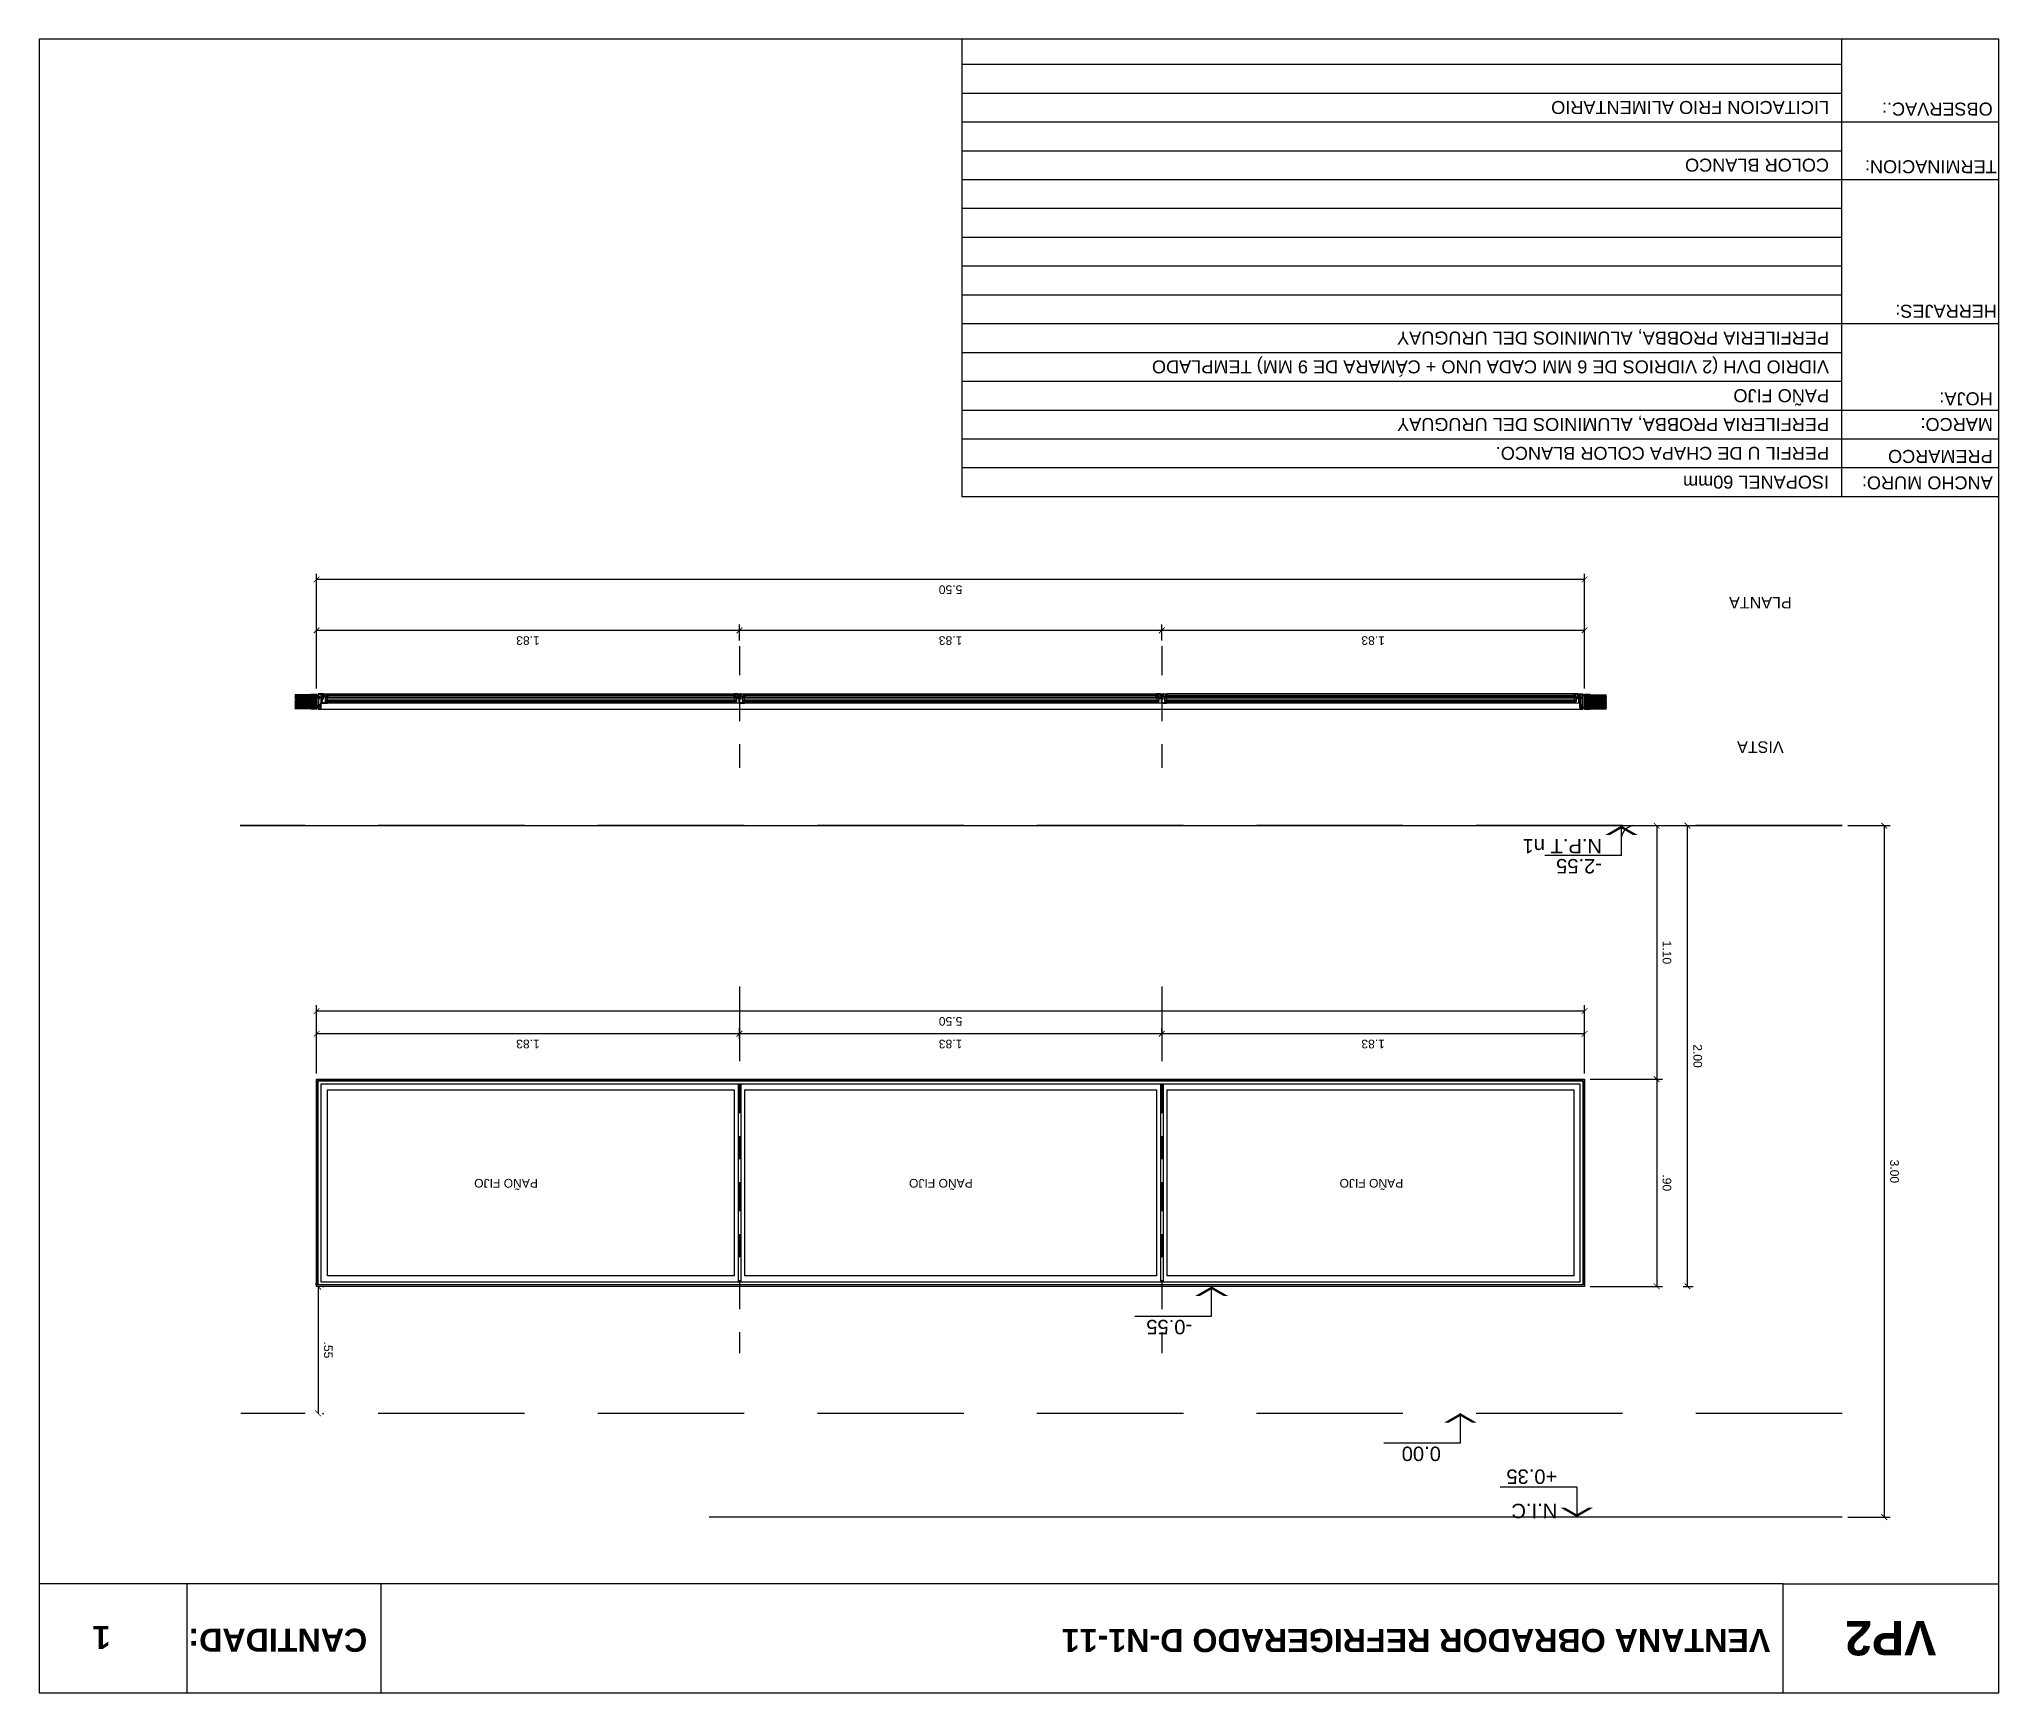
# Model space of a CAD drawing. Header units: millimetres. Extents: x -108.9 to -34.4, y 209.3 to 216.5.
# Drawn here: x -52.35 to -43.85, y 209.3 to 216.48 of the extents above; entities that cross this region are included whole.
import ezdxf
from ezdxf.enums import TextEntityAlignment as Align

# ---------------------------------------------------------------- set-up
doc = ezdxf.new("R2010")
doc.units = ezdxf.units.MM
doc.linetypes.add('CENTER', pattern=[2, 1.25, -0.25, 0.25, -0.25])
doc.linetypes.add('HIDDEN', pattern=[9.525, 6.35, -3.175])
for name, color, linetype in [('25-cotas', 140, 'Continuous'), ('ACCESORIOS', 13, 'Continuous'), ('Carpinteria', 1, 'Continuous'), ('O.OO', 2, 'HIDDEN'), ('PERFILES', 2, 'Continuous'), ('PISO', 2, 'Continuous'), ('ROTULO', 7, 'Continuous'), ('SOLID', 253, 'Continuous'), ('TXT', 3, 'Continuous'), ('V-00', 8, 'Continuous'), ('V-01', 1, 'Continuous'), ('Vista 2', 2, 'Continuous')]:
    doc.layers.add(name, color=color, linetype=linetype)
doc.layers.add('LICITACION PANELES', color=7, linetype='Continuous', true_color=0xf00000)
doc.styles.add('arial', font='arial.ttf')
doc.styles.add('ARIALBOLD', font='')
doc.styles.add('DIM', font='arial.ttf')
doc.styles.get("Standard").update_dxf_attribs({"font": 'arial.ttf'})
doc.styles.get('ARIALBOLD').set_extended_font_data('Arial', bold=True)
doc.dimstyles.new('Cota-025', dxfattribs={"dimscale": 25, "dimtxt": 0.0015, "dimasz": 0.001, "dimexe": 0.001, "dimexo": 0.001, "dimgap": 0.001, "dimtad": 1, "dimzin": 4, "dimdsep": 46, "dimtxsty": 'DIM', "dimblk1": 'ARCHTICK', "dimblk2": 'ARCHTICK', "dimsah": 1, "dimcen": 0.0005, "dimclrd": 15, "dimclre": 9, "dimclrt": 140, "dimaunit": 1, "dimadec": 0, "dimazin": 0, "dimtfac": 1, "dimtix": 1, "dimtofl": 0, "dimtmove": 2, "dimatfit": 3, "dimldrblk": 'DOT', "dimfxl": 1, "dimtolj": 1, "dimtzin": 4, "dimarcsym": 0})
pattern_1 = [(270, (0, 0), (0.002749630645, -0.0047625), [0.003175, -0.00635]), (30, (0, 0), (0.002749630663, 0.00476249999), [0.003175, -0.00635]), (330, (0, 0), (0.005499261308, -1e-11), [-0.00635, 0.003175])]

msp = doc.modelspace()

# ---------------------------------------------------------------- texts
at = {"layer": '25-cotas', "char_height": 0.05, "width": 1.558581, "attachment_point": 5, "rotation": 180}
for s, insert in [('PLANTA', (-44.8876, 214.0318)), ('VISTA', (-44.8876, 213.4055))]:
    msp.add_mtext(s, dxfattribs=dict(at, insert=insert))
at = {"layer": '25-cotas', "color": 140, "char_height": 0.0375, "attachment_point": 5, "rotation": 180, "style": 'DIM'}
for insert in [(-50.3284, 211.5131), (-48.4422, 211.5131), (-46.5748, 211.5131)]:
    msp.add_mtext('\\A1;PAÑO FIJO', dxfattribs=dict(at, insert=insert))
at = {"layer": 'TXT', "style": 'arial'}
for s, height, p in [('LICITACION FRIO ALIMENTARIO', 0.056269, (-44.5898, 216.2086)), ('OBSERVAC.:', 0.05627, (-43.8798, 216.2017)), ('COLOR BLANCO', 0.056269, (-44.5898, 215.9585)), ('TERMINACION:', 0.056269, (-43.8622, 215.9516)), ('HERRAJES:', 0.05627, (-43.8613, 215.3244)), ('PERFILERIA PROBBA, ALUMINIOS DEL URUGUAY', 0.056269, (-44.5898, 215.2082)), ('VIDRIO DVH (2 VIDRIOS DE 6 MM CADA UNO + CÁMARA DE 9 MM) TEMPLADO', 0.056269, (-44.5898, 215.0832)), ('PAÑO FIJO', 0.05627, (-44.5898, 214.9581)), ('HOJA:', 0.05627, (-43.8797, 214.9447)), ('PERFILERIA PROBBA, ALUMINIOS DEL URUGUAY', 0.056269, (-44.5898, 214.8331)), ('MARCO:', 0.05627, (-43.8788, 214.8331)), ('PERFIL U DE CHAPA COLOR BLANCO.', 0.056269, (-44.5898, 214.708)), ('PREMARCO', 0.05627, (-43.8797, 214.6946)), ('ISOPANEL 60mm', 0.056269, (-44.5898, 214.583)), ('ANCHO MURO:', 0.056269, (-43.8797, 214.5799))]:
    msp.add_text(s, height=height, rotation=180, dxfattribs=at).set_placement(p)
at = {"layer": 'TXT', "char_height": 0.15, "width": 4.172499, "attachment_point": 1, "rotation": 180, "style": 'ARIALBOLD'}
for s, insert in [('{\\H0.6667x;1}', (-52.0442, 209.492)), ('{\\H0.6667x;CANTIDAD:}', (-50.9304, 209.48)), ('{\\H0.6667x;VENTANA OBRADOR REFRIGERADO D-N1-11}', (-44.8445, 209.4785))]:
    msp.add_mtext(s, dxfattribs=dict(at, insert=insert))

# ---------------------------------------------------------------- blocks, each defined once
blk = doc.blocks.new('COD-CARP')
at = {"layer": 'ROTULO'}
for p, q in [((0.00146, -0.00119), (0.00146, -0.01064)), ((0.02016, -0.00119), (0.00146, -0.00119)), ((0.02016, -0.00119), (0.02016, -0.01064)), ((0.02016, -0.01064), (0.00146, -0.01064))]:
    blk.add_line(p, q, dxfattribs=at)
at = {"layer": 'TXT', "style": 'ARIALBOLD'}
blk.add_attdef('CODIGO', text='', height=0.003, dxfattribs=at).set_placement((0.01084, -0.00744), align=Align.CENTER)
blk = doc.blocks.new('_ArchTick')
at = {"color": 0, "linetype": 'ByBlock', "const_width": 0.15}
blk.add_lwpolyline([(-0.5, -0.5), (0.5, 0.5)], dxfattribs=at)
blk = doc.blocks.new('*D15')
at = {"layer": '25-cotas', "color": 9, "lineweight": -2, "transparency": 16777216}
for p, q in [((-45.4152, 213.0644), (-45.3123, 213.0644)), ((-45.6252, 211.9644), (-45.3123, 211.9644))]:
    blk.add_line(p, q, dxfattribs=at)
at = {"layer": '25-cotas', "color": 15, "lineweight": -2, "transparency": 16777216}
blk.add_line((-45.3373, 213.0644), (-45.3373, 211.9644), dxfattribs=at)
at = {"layer": 'DEFPOINTS', "color": 0, "transparency": 16777216}
for p in [(-45.4402, 213.0644), (-45.6502, 211.9644), (-45.3373, 211.9644)]:
    blk.add_point(p, dxfattribs=at)
at = {"layer": '25-cotas', "color": 15, "lineweight": -2, "transparency": 16777216, "xscale": 0.025, "yscale": 0.025, "zscale": 0.025}
for p, rotation in [((-45.3373, 213.0644), 90), ((-45.3373, 211.9644), 270)]:
    blk.add_blockref('_ArchTick', p, dxfattribs=dict(at, rotation=rotation))
at = {"layer": '25-cotas', "color": 140, "transparency": 16777216, "insert": (-45.2932, 212.5144), "char_height": 0.0375, "attachment_point": 5, "rotation": 270, "style": 'DIM'}
blk.add_mtext('\\A1;1.10', dxfattribs=at)
blk = doc.blocks.new('_Dot')
at = {"color": 0, "linetype": 'ByBlock', "lineweight": -2}
blk.add_line((-0.5, 0), (-1, 0), dxfattribs=at)
at = {"color": 0, "linetype": 'ByBlock', "const_width": 0.5}
blk.add_lwpolyline([(-0.25, 0, 1), (0.25, 0, 1)], format="xyb", close=True, dxfattribs=at)
blk = doc.blocks.new('*D16')
at = {"layer": '25-cotas', "color": 9, "lineweight": -2, "transparency": 16777216}
for p, q in [((-45.4081, 211.9644), (-45.3123, 211.9644)), ((-45.6263, 211.0655), (-45.3123, 211.0655))]:
    blk.add_line(p, q, dxfattribs=at)
at = {"layer": '25-cotas', "color": 15, "lineweight": -2, "transparency": 16777216}
blk.add_line((-45.3373, 211.9644), (-45.3373, 211.0655), dxfattribs=at)
at = {"layer": 'DEFPOINTS', "color": 0, "transparency": 16777216}
for p in [(-45.4331, 211.9644), (-45.6513, 211.0655), (-45.3373, 211.0655)]:
    blk.add_point(p, dxfattribs=at)
at = {"layer": '25-cotas', "color": 15, "lineweight": -2, "transparency": 16777216, "xscale": 0.025, "yscale": 0.025, "zscale": 0.025}
for p, rotation in [((-45.3373, 211.9644), 90), ((-45.3373, 211.0655), 270)]:
    blk.add_blockref('_ArchTick', p, dxfattribs=dict(at, rotation=rotation))
at = {"layer": '25-cotas', "color": 140, "transparency": 16777216, "insert": (-45.2932, 211.5149), "char_height": 0.0375, "attachment_point": 5, "rotation": 270, "style": 'DIM'}
blk.add_mtext('\\A1;.90', dxfattribs=at)
blk = doc.blocks.new('Simb-Nivel-C')
blk.add_line((0, 0.52), (1.331, 0.52))
at = {"linetype": 'ByBlock'}
for p in [(0, 0.52), (0, 0.32)]:
    blk.add_line(p, (0, 0), dxfattribs=at)
for points in [[(-0.285, 0.164), (-0.203, 0.164), (0, 0), (0, 0.047)], [(0.285, 0.164), (0.203, 0.164), (0, 0), (0, 0.047)]]:
    blk.add_solid(points)
for tag, p in [('COTA', (0.338, 0.579)), ('TIPO', (0.338, 0.231))]:
    blk.add_attdef(tag, p, '', height=0.25)
blk = doc.blocks.new('*D17')
at = {"layer": '25-cotas', "color": 9, "lineweight": -2, "transparency": 16777216}
for p, q in [((-45.4652, 213.0644), (-45.1789, 213.0644)), ((-45.2223, 211.0655), (-45.1789, 211.0655))]:
    blk.add_line(p, q, dxfattribs=at)
at = {"layer": '25-cotas', "color": 15, "lineweight": -2, "transparency": 16777216}
blk.add_line((-45.2039, 211.0655), (-45.2039, 213.0644), dxfattribs=at)
at = {"layer": 'DEFPOINTS', "color": 0, "transparency": 16777216}
for p in [(-45.4902, 213.0644), (-45.2039, 213.0644), (-45.2473, 211.0655)]:
    blk.add_point(p, dxfattribs=at)
at = {"layer": '25-cotas', "color": 15, "lineweight": -2, "transparency": 16777216, "xscale": 0.025, "yscale": 0.025, "zscale": 0.025}
for p, rotation in [((-45.2039, 213.0644), 90), ((-45.2039, 211.0655), 270)]:
    blk.add_blockref('_ArchTick', p, dxfattribs=dict(at, rotation=rotation))
at = {"layer": '25-cotas', "color": 140, "transparency": 16777216, "insert": (-45.1597, 212.0649), "char_height": 0.0375, "attachment_point": 5, "rotation": 270, "style": 'DIM'}
blk.add_mtext('\\A1;2.00', dxfattribs=at)
blk = doc.blocks.new('*D18')
at = {"layer": '25-cotas', "color": 9, "lineweight": -2, "transparency": 16777216}
for p, q in [((-51.1502, 211.9894), (-51.1502, 212.2849)), ((-45.6502, 211.9894), (-45.6502, 212.2849))]:
    blk.add_line(p, q, dxfattribs=at)
at = {"layer": '25-cotas', "color": 15, "lineweight": -2, "transparency": 16777216}
blk.add_line((-45.6502, 212.2599), (-51.1502, 212.2599), dxfattribs=at)
at = {"layer": 'DEFPOINTS', "color": 0, "transparency": 16777216}
for p in [(-51.1502, 212.2599), (-51.1502, 211.9644), (-45.6502, 211.9644)]:
    blk.add_point(p, dxfattribs=at)
at = {"layer": '25-cotas', "color": 15, "lineweight": -2, "transparency": 16777216, "xscale": 0.025, "yscale": 0.025, "zscale": 0.025, "rotation": 180}
blk.add_blockref('_ArchTick', (-51.1502, 212.2599), dxfattribs=at)
at = {"layer": '25-cotas', "color": 15, "lineweight": -2, "transparency": 16777216, "xscale": 0.025, "yscale": 0.025, "zscale": 0.025}
blk.add_blockref('_ArchTick', (-45.6502, 212.2599), dxfattribs=at)
at = {"layer": '25-cotas', "color": 140, "transparency": 16777216, "insert": (-48.4002, 212.2157), "char_height": 0.0375, "attachment_point": 5, "rotation": 180, "style": 'DIM'}
blk.add_mtext('\\A1;5.50', dxfattribs=at)
blk = doc.blocks.new('*D19')
at = {"layer": 'DEFPOINTS', "color": 0, "transparency": 16777216}
for p in [(-51.1502, 211.0644), (-51.1502, 210.5144), (-51.1439, 210.5144)]:
    blk.add_point(p, dxfattribs=at)
at = {"layer": 'LICITACION PANELES', "color": 15, "lineweight": -2, "transparency": 16777216}
blk.add_line((-51.1439, 211.0644), (-51.1439, 210.5144), dxfattribs=at)
at = {"layer": 'LICITACION PANELES', "color": 9, "lineweight": -2, "transparency": 16777216}
for p, q in [((-51.1252, 211.0644), (-51.1189, 211.0644)), ((-51.1252, 210.5144), (-51.1189, 210.5144))]:
    blk.add_line(p, q, dxfattribs=at)
at = {"layer": 'LICITACION PANELES', "color": 15, "lineweight": -2, "transparency": 16777216, "xscale": 0.025, "yscale": 0.025, "zscale": 0.025}
for p, rotation in [((-51.1439, 211.0644), 90), ((-51.1439, 210.5144), 270)]:
    blk.add_blockref('_ArchTick', p, dxfattribs=dict(at, rotation=rotation))
at = {"layer": 'LICITACION PANELES', "color": 140, "transparency": 16777216, "insert": (-51.0998, 210.7894), "char_height": 0.0375, "attachment_point": 5, "rotation": 270, "style": 'DIM'}
blk.add_mtext('\\A1;.55', dxfattribs=at)
blk = doc.blocks.new('*D20')
at = {"layer": '25-cotas', "color": 9, "lineweight": -2, "transparency": 16777216}
for p, q in [((-44.5079, 213.0644), (-44.3253, 213.0644)), ((-44.5079, 210.0644), (-44.3253, 210.0644))]:
    blk.add_line(p, q, dxfattribs=at)
at = {"layer": '25-cotas', "color": 15, "lineweight": -2, "transparency": 16777216}
blk.add_line((-44.3503, 213.0644), (-44.3503, 210.0644), dxfattribs=at)
at = {"layer": 'DEFPOINTS', "color": 0, "transparency": 16777216}
for p in [(-44.5329, 213.0644), (-44.5329, 210.0644), (-44.3503, 210.0644)]:
    blk.add_point(p, dxfattribs=at)
at = {"layer": '25-cotas', "color": 15, "lineweight": -2, "transparency": 16777216, "xscale": 0.025, "yscale": 0.025, "zscale": 0.025}
for p, rotation in [((-44.3503, 213.0644), 90), ((-44.3503, 210.0644), 270)]:
    blk.add_blockref('_ArchTick', p, dxfattribs=dict(at, rotation=rotation))
at = {"layer": '25-cotas', "color": 140, "transparency": 16777216, "insert": (-44.3061, 211.5644), "char_height": 0.0375, "attachment_point": 5, "rotation": 270, "style": 'DIM'}
blk.add_mtext('\\A1;3.00', dxfattribs=at)
blk = doc.blocks.new('11362366')
at = {"layer": 'PERFILES'}
for points in [[(375.2, 97.6, 0.017126), (374.9, 100.5, 0.051213), (373.6, 105.3, 0.067048), (372.1, 108.1, 0.236888), (368.5, 110), (350.2, 110, -0.414214), (349.2, 111), (349.2, 136.9, 0.310312), (348.9, 137.2), (345.5, 137.2, 0.414214), (345.2, 136.9), (345.2, 135.9, 0.414214), (346.1, 135), (346.1, 135.7, -0.414214), (346.4, 136), (347.9, 136, -0.414214), (348.2, 135.7), (348.2, 130.8, -0.414214), (347.9, 130.5), (346.4, 130.5, -0.414214), (346.1, 130.8), (346.1, 131.5, 0.414214), (345.2, 130.6), (345.2, 129.5, 0.414214), (345.5, 129.2), (347.8, 129.2, -0.414214), (348.1, 128.9), (348.1, 115.2), (334.8, 115.2), (334.5, 115.5), (334.2, 115.2), (333.2, 115.2), (332.9, 115.5), (332.6, 115.2), (330.5, 115.2, -0.414214), (330.2, 115.5), (330.2, 119.9, 0.414214), (329.9, 120.2), (327.9, 120.2, 0.198912), (327.6, 120.1), (326.9, 119.4, 0.188115), (326.7, 118.9, 0.376845), (327.4, 118.2), (328.6, 118.2, -0.414214), (328.9, 117.9), (328.9, 115.5, -0.414214), (328.6, 115.2), (310.8, 115.2, -0.414214), (310.5, 115.5), (310.5, 117.9, -0.414214), (310.8, 118.2), (312, 118.2, 0.380473), (312.7, 118.9), (312.7, 118.9, 0.188115), (312.5, 119.4), (311.8, 120.1, 0.198912), (311.6, 120.2), (309.5, 120.2, 0.414214), (309.2, 119.9), (309.2, 97.3), (316.1, 97.3), (316.1, 91.3), (311.2, 91.3), (311.2, 90.2), (317.2, 90.2), (317.2, 90.7), (319.2, 90.7), (319.2, 91.8), (317.2, 91.8), (317.2, 97.3), (324.4, 97.3), (324.7, 97), (325, 97.3), (325.5, 97.3), (325.8, 97), (326.1, 97.3), (357.2, 97.3), (358.4, 97.3), (358.7, 97), (359, 97.3), (359.5, 97.3), (359.8, 97), (360.1, 97.3), (367.2, 97.3), (367.2, 91.8), (365.2, 91.8), (365.2, 90.7), (367.2, 90.7), (367.2, 90.2), (373.2, 90.2), (373.2, 91.3), (368.3, 91.3), (368.3, 97.3), (374.9, 97.3, 0.439514)], [(311.3, 114.1), (310.3, 113.1), (310.3, 110), (312.5, 110), (312.5, 108.9), (310.3, 108.9), (310.3, 98.4), (357.2, 98.4), (374.1, 98.4, 0.011867), (373.8, 100.3, 0.051213), (372.6, 104.9, 0.067), (371.2, 107.4, 0.236741), (368.5, 108.9), (368.2, 108.9), (368.2, 107.5), (367.1, 107.5), (367.1, 108.9), (348.1, 108.9), (348.1, 113.1), (347.1, 114.1)]]:
    blk.add_lwpolyline(points, format="xyb", close=True, dxfattribs=at)
blk = doc.blocks.new('*D28')
at = {"layer": '25-cotas', "color": 9, "lineweight": -2, "transparency": 16777216}
for p, q in [((-47.4842, 212.1621), (-47.4842, 212.1862)), ((-45.6502, 212.1621), (-45.6502, 212.1862))]:
    blk.add_line(p, q, dxfattribs=at)
at = {"layer": '25-cotas', "color": 15, "lineweight": -2, "transparency": 16777216}
blk.add_line((-45.6502, 212.1612), (-47.4842, 212.1612), dxfattribs=at)
at = {"layer": 'DEFPOINTS', "color": 0, "transparency": 16777216}
for p in [(-47.4842, 212.1612), (-47.4842, 212.1371), (-45.6502, 212.1371)]:
    blk.add_point(p, dxfattribs=at)
at = {"layer": '25-cotas', "color": 15, "lineweight": -2, "transparency": 16777216, "xscale": 0.025, "yscale": 0.025, "zscale": 0.025, "rotation": 180}
blk.add_blockref('_ArchTick', (-47.4842, 212.1612), dxfattribs=at)
at = {"layer": '25-cotas', "color": 15, "lineweight": -2, "transparency": 16777216, "xscale": 0.025, "yscale": 0.025, "zscale": 0.025}
blk.add_blockref('_ArchTick', (-45.6502, 212.1612), dxfattribs=at)
at = {"layer": '25-cotas', "color": 140, "transparency": 16777216, "insert": (-46.5672, 212.1171), "char_height": 0.0375, "attachment_point": 5, "rotation": 180, "style": 'DIM'}
blk.add_mtext('\\A1;1.83', dxfattribs=at)
blk = doc.blocks.new('*D29')
at = {"layer": '25-cotas', "color": 9, "lineweight": -2, "transparency": 16777216}
for p, q in [((-49.3162, 212.3295), (-49.3162, 212.1362)), ((-47.4842, 212.3295), (-47.4842, 212.1362))]:
    blk.add_line(p, q, dxfattribs=at)
at = {"layer": '25-cotas', "color": 15, "lineweight": -2, "transparency": 16777216}
blk.add_line((-47.4842, 212.1612), (-49.3162, 212.1612), dxfattribs=at)
at = {"layer": 'DEFPOINTS', "color": 0, "transparency": 16777216}
for p in [(-49.3162, 212.3545), (-47.4842, 212.3545), (-49.3162, 212.1612)]:
    blk.add_point(p, dxfattribs=at)
at = {"layer": '25-cotas', "color": 15, "lineweight": -2, "transparency": 16777216, "xscale": 0.025, "yscale": 0.025, "zscale": 0.025, "rotation": 180}
blk.add_blockref('_ArchTick', (-49.3162, 212.1612), dxfattribs=at)
at = {"layer": '25-cotas', "color": 15, "lineweight": -2, "transparency": 16777216, "xscale": 0.025, "yscale": 0.025, "zscale": 0.025}
blk.add_blockref('_ArchTick', (-47.4842, 212.1612), dxfattribs=at)
at = {"layer": '25-cotas', "color": 140, "transparency": 16777216, "insert": (-48.4002, 212.1171), "char_height": 0.0375, "attachment_point": 5, "rotation": 180, "style": 'DIM'}
blk.add_mtext('\\A1;1.83', dxfattribs=at)
blk = doc.blocks.new('*D30')
at = {"layer": '25-cotas', "color": 9, "lineweight": -2, "transparency": 16777216}
for p, q in [((-51.1502, 212.1221), (-51.1502, 212.1862)), ((-49.3162, 212.138), (-49.3162, 212.1862))]:
    blk.add_line(p, q, dxfattribs=at)
at = {"layer": '25-cotas', "color": 15, "lineweight": -2, "transparency": 16777216}
blk.add_line((-49.3162, 212.1612), (-51.1502, 212.1612), dxfattribs=at)
at = {"layer": 'DEFPOINTS', "color": 0, "transparency": 16777216}
for p in [(-51.1502, 212.1612), (-51.1502, 212.0971), (-49.3162, 212.113)]:
    blk.add_point(p, dxfattribs=at)
at = {"layer": '25-cotas', "color": 15, "lineweight": -2, "transparency": 16777216, "xscale": 0.025, "yscale": 0.025, "zscale": 0.025, "rotation": 180}
blk.add_blockref('_ArchTick', (-51.1502, 212.1612), dxfattribs=at)
at = {"layer": '25-cotas', "color": 15, "lineweight": -2, "transparency": 16777216, "xscale": 0.025, "yscale": 0.025, "zscale": 0.025}
blk.add_blockref('_ArchTick', (-49.3162, 212.1612), dxfattribs=at)
at = {"layer": '25-cotas', "color": 140, "transparency": 16777216, "insert": (-50.2332, 212.1171), "char_height": 0.0375, "attachment_point": 5, "rotation": 180, "style": 'DIM'}
blk.add_mtext('\\A1;1.83', dxfattribs=at)
blk = doc.blocks.new('*D33')
at = {"layer": '25-cotas', "color": 9, "lineweight": -2, "transparency": 16777216}
for p, q in [((-51.1502, 213.6589), (-51.1502, 214.1576)), ((-45.6502, 213.6589), (-45.6502, 214.1576))]:
    blk.add_line(p, q, dxfattribs=at)
at = {"layer": '25-cotas', "color": 15, "lineweight": -2, "transparency": 16777216}
blk.add_line((-45.6502, 214.1326), (-51.1502, 214.1326), dxfattribs=at)
at = {"layer": 'DEFPOINTS', "color": 0, "transparency": 16777216}
for p in [(-51.1502, 214.1326), (-51.1502, 213.6339), (-45.6502, 213.6339)]:
    blk.add_point(p, dxfattribs=at)
at = {"layer": '25-cotas', "color": 15, "lineweight": -2, "transparency": 16777216, "xscale": 0.025, "yscale": 0.025, "zscale": 0.025, "rotation": 180}
blk.add_blockref('_ArchTick', (-51.1502, 214.1326), dxfattribs=at)
at = {"layer": '25-cotas', "color": 15, "lineweight": -2, "transparency": 16777216, "xscale": 0.025, "yscale": 0.025, "zscale": 0.025}
blk.add_blockref('_ArchTick', (-45.6502, 214.1326), dxfattribs=at)
at = {"layer": '25-cotas', "color": 140, "transparency": 16777216, "insert": (-48.4002, 214.0884), "char_height": 0.0375, "attachment_point": 5, "rotation": 180, "style": 'DIM'}
blk.add_mtext('\\A1;5.50', dxfattribs=at)
blk = doc.blocks.new('*D34')
at = {"layer": '25-cotas', "color": 9, "lineweight": -2, "transparency": 16777216}
for p, q in [((-47.4842, 213.868), (-47.4842, 213.9367)), ((-45.6502, 213.9332), (-45.6502, 213.9367))]:
    blk.add_line(p, q, dxfattribs=at)
at = {"layer": '25-cotas', "color": 15, "lineweight": -2, "transparency": 16777216}
blk.add_line((-45.6502, 213.9117), (-47.4842, 213.9117), dxfattribs=at)
at = {"layer": 'DEFPOINTS', "color": 0, "transparency": 16777216}
for p in [(-47.4842, 213.9117), (-45.6502, 213.9082), (-47.4842, 213.843)]:
    blk.add_point(p, dxfattribs=at)
at = {"layer": '25-cotas', "color": 15, "lineweight": -2, "transparency": 16777216, "xscale": 0.025, "yscale": 0.025, "zscale": 0.025, "rotation": 180}
blk.add_blockref('_ArchTick', (-47.4842, 213.9117), dxfattribs=at)
at = {"layer": '25-cotas', "color": 15, "lineweight": -2, "transparency": 16777216, "xscale": 0.025, "yscale": 0.025, "zscale": 0.025}
blk.add_blockref('_ArchTick', (-45.6502, 213.9117), dxfattribs=at)
at = {"layer": '25-cotas', "color": 140, "transparency": 16777216, "insert": (-46.5672, 213.8676), "char_height": 0.0375, "attachment_point": 5, "rotation": 180, "style": 'DIM'}
blk.add_mtext('\\A1;1.83', dxfattribs=at)
blk = doc.blocks.new('*D35')
at = {"layer": '25-cotas', "color": 9, "lineweight": -2, "transparency": 16777216}
for p, q in [((-49.3162, 213.868), (-49.3162, 213.9367)), ((-47.4842, 213.868), (-47.4842, 213.9367))]:
    blk.add_line(p, q, dxfattribs=at)
at = {"layer": '25-cotas', "color": 15, "lineweight": -2, "transparency": 16777216}
blk.add_line((-47.4842, 213.9117), (-49.3162, 213.9117), dxfattribs=at)
at = {"layer": 'DEFPOINTS', "color": 0, "transparency": 16777216}
for p in [(-49.3162, 213.9117), (-49.3162, 213.843), (-47.4842, 213.843)]:
    blk.add_point(p, dxfattribs=at)
at = {"layer": '25-cotas', "color": 15, "lineweight": -2, "transparency": 16777216, "xscale": 0.025, "yscale": 0.025, "zscale": 0.025, "rotation": 180}
blk.add_blockref('_ArchTick', (-49.3162, 213.9117), dxfattribs=at)
at = {"layer": '25-cotas', "color": 15, "lineweight": -2, "transparency": 16777216, "xscale": 0.025, "yscale": 0.025, "zscale": 0.025}
blk.add_blockref('_ArchTick', (-47.4842, 213.9117), dxfattribs=at)
at = {"layer": '25-cotas', "color": 140, "transparency": 16777216, "insert": (-48.4002, 213.8676), "char_height": 0.0375, "attachment_point": 5, "rotation": 180, "style": 'DIM'}
blk.add_mtext('\\A1;1.83', dxfattribs=at)
blk = doc.blocks.new('*D36')
at = {"layer": '25-cotas', "color": 9, "lineweight": -2, "transparency": 16777216}
for p, q in [((-51.1502, 213.9332), (-51.1502, 213.9367)), ((-49.3162, 213.868), (-49.3162, 213.9367))]:
    blk.add_line(p, q, dxfattribs=at)
at = {"layer": '25-cotas', "color": 15, "lineweight": -2, "transparency": 16777216}
blk.add_line((-49.3162, 213.9117), (-51.1502, 213.9117), dxfattribs=at)
at = {"layer": 'DEFPOINTS', "color": 0, "transparency": 16777216}
for p in [(-51.1502, 213.9117), (-51.1502, 213.9082), (-49.3162, 213.843)]:
    blk.add_point(p, dxfattribs=at)
at = {"layer": '25-cotas', "color": 15, "lineweight": -2, "transparency": 16777216, "xscale": 0.025, "yscale": 0.025, "zscale": 0.025, "rotation": 180}
blk.add_blockref('_ArchTick', (-51.1502, 213.9117), dxfattribs=at)
at = {"layer": '25-cotas', "color": 15, "lineweight": -2, "transparency": 16777216, "xscale": 0.025, "yscale": 0.025, "zscale": 0.025}
blk.add_blockref('_ArchTick', (-49.3162, 213.9117), dxfattribs=at)
at = {"layer": '25-cotas', "color": 140, "transparency": 16777216, "insert": (-50.2332, 213.8676), "char_height": 0.0375, "attachment_point": 5, "rotation": 180, "style": 'DIM'}
blk.add_mtext('\\A1;1.83', dxfattribs=at)

# ---------------------------------------------------------------- dimensions: what is measured, and where the dimension line sits
at = {"layer": '25-cotas'}
for base, p1, p2, angle, picture, middle in [((-51.1502, 214.1326), (-45.6502, 213.6339), (-51.1502, 213.6339), 180, '*D33', (-48.4002, 214.0884)), ((-51.1502, 213.9117), (-49.3162, 213.843), (-51.1502, 213.9082), 180, '*D36', (-50.2332, 213.8676)), ((-49.3162, 213.9117), (-47.4842, 213.843), (-49.3162, 213.843), 180, '*D35', (-48.4002, 213.8676)), ((-47.4842, 213.9117), (-45.6502, 213.9082), (-47.4842, 213.843), 180, '*D34', (-46.5672, 213.8676)), ((-45.3373, 211.9644), (-45.4402, 213.0644), (-45.6502, 211.9644), 270, '*D15', (-45.2932, 212.5144)), ((-45.2039, 213.0644), (-45.2473, 211.0655), (-45.4902, 213.0644), 270, '*D17', (-45.1597, 212.0649)), ((-44.3503, 210.0644), (-44.5329, 213.0644), (-44.5329, 210.0644), 270, '*D20', (-44.3061, 211.5644)), ((-49.3162, 212.1612), (-47.4842, 212.3545), (-49.3162, 212.3545), 180, '*D29', (-48.4002, 212.1171)), ((-51.1502, 212.2599), (-45.6502, 211.9644), (-51.1502, 211.9644), 180, '*D18', (-48.4002, 212.2157)), ((-51.1502, 212.1612), (-49.3162, 212.113), (-51.1502, 212.0971), 180, '*D30', (-50.2332, 212.1171)), ((-47.4842, 212.1612), (-45.6502, 212.1371), (-47.4842, 212.1371), 180, '*D28', (-46.5672, 212.1171)), ((-45.3373, 211.0655), (-45.4331, 211.9644), (-45.6513, 211.0655), 270, '*D16', (-45.2932, 211.5149))]:
    dim = msp.add_linear_dim(base=base, p1=p1, p2=p2, angle=angle, dimstyle='Cota-025', dxfattribs=at)
    dim.commit()
    dim.dimension.update_dxf_attribs({"geometry": picture, "text_midpoint": middle})
at = {"layer": 'LICITACION PANELES'}
dim = msp.add_linear_dim(base=(-51.1439, 210.5144), p1=(-51.1502, 211.0644), p2=(-51.1502, 210.5144), angle=270, dimstyle='Cota-025', dxfattribs=at)
dim.commit()
dim.dimension.update_dxf_attribs({"geometry": '*D19', "text_midpoint": (-51.0998, 210.7894)})

# ---------------------------------------------------------------- hatches: boundary and pattern name
at = {"layer": 'Carpinteria'}
h = msp.add_hatch(dxfattribs=at)
h.set_pattern_fill('DOTS', color=9, scale=0.007, angle=360, style=0)
h.set_pattern_definition([(360, (-51.2744619, 213.93757227), (0.00021875, 0.0004375), [0, -0.0004375])])
h.paths.add_polyline_path([(-51.1022, 213.601, -0.056079), (-51.1011, 213.6019), (-51.105, 213.6019), (-51.1049, 213.6017, -0.218221), (-51.1046, 213.601)])
h.paths.add_polyline_path([(-51.103, 213.5999, -0.053621), (-51.1022, 213.601), (-51.1046, 213.601, -0.176262), (-51.1048, 213.6004), (-51.1048, 213.6002), (-51.1051, 213.6002, -0.074558), (-51.1053, 213.6001), (-51.1051, 213.5996, -0.198912), (-51.1045, 213.5999), (-51.1035, 213.5999)])
h.paths.add_polyline_path([(-51.1032, 213.5996, -0.013126), (-51.103, 213.5999), (-51.1035, 213.5999, -0.414214)])
h = msp.add_hatch(dxfattribs=at)
h.set_pattern_fill('DOTS', color=9, scale=0.007, angle=360, style=0)
h.set_pattern_definition([(360, (-49.4649117, 213.93757227), (0.00021875, 0.0004375), [0, -0.0004375])])
h.paths.add_polyline_path([(-49.2927, 213.601, -0.056079), (-49.2916, 213.6019), (-49.2954, 213.6019), (-49.2953, 213.6017, -0.218221), (-49.295, 213.601)])
h.paths.add_polyline_path([(-49.2935, 213.5999, -0.053621), (-49.2927, 213.601), (-49.295, 213.601, -0.176262), (-49.2952, 213.6004), (-49.2952, 213.6002), (-49.2955, 213.6002, -0.074558), (-49.2958, 213.6001), (-49.2956, 213.5996, -0.198912), (-49.2949, 213.5999), (-49.2939, 213.5999)])
h.paths.add_polyline_path([(-49.2936, 213.5996, -0.013126), (-49.2935, 213.5999), (-49.2939, 213.5999, -0.414214)])
h = msp.add_hatch(dxfattribs=at)
h.set_pattern_fill('DOTS', color=9, scale=0.007, angle=360, style=0)
h.set_pattern_definition([(360, (-47.6329121, 213.93757227), (0.00021875, 0.0004375), [0, -0.0004375])])
h.paths.add_polyline_path([(-47.4607, 213.601, -0.056079), (-47.4596, 213.6019), (-47.4634, 213.6019), (-47.4633, 213.6017, -0.218221), (-47.463, 213.601)])
h.paths.add_polyline_path([(-47.4615, 213.5999, -0.053621), (-47.4607, 213.601), (-47.463, 213.601, -0.176262), (-47.4632, 213.6004), (-47.4632, 213.6002), (-47.4635, 213.6002, -0.074558), (-47.4638, 213.6001), (-47.4636, 213.5996, -0.198912), (-47.4629, 213.5999), (-47.4619, 213.5999)])
h.paths.add_polyline_path([(-47.4616, 213.5996, -0.013126), (-47.4615, 213.5999), (-47.4619, 213.5999, -0.414214)])
h = msp.add_hatch(dxfattribs=at)
h.set_pattern_fill('DOTS', color=9, scale=0.007, angle=360, style=0)
h.set_pattern_definition([(180, (-45.5259168, 213.93757227), (-0.00021875, 0.0004375), [0, -0.0004375])])
h.paths.add_polyline_path([(-45.6982, 213.601, 0.056079), (-45.6992, 213.6019), (-45.6954, 213.6019), (-45.6955, 213.6017, 0.218221), (-45.6958, 213.601)])
h.paths.add_polyline_path([(-45.6973, 213.5999, 0.053621), (-45.6982, 213.601), (-45.6958, 213.601, 0.176262), (-45.6956, 213.6004), (-45.6956, 213.6002), (-45.6953, 213.6002, 0.074558), (-45.695, 213.6001), (-45.6953, 213.5996, 0.198912), (-45.6959, 213.5999), (-45.6969, 213.5999)])
h.paths.add_polyline_path([(-45.6972, 213.5996, 0.013126), (-45.6973, 213.5999), (-45.6969, 213.5999, 0.414214)])
at = {"layer": 'V-00'}
h = msp.add_hatch(dxfattribs=at)
h.set_pattern_fill('HONEY', color=256, scale=0.001, angle=90, style=0)
h.set_pattern_definition(pattern_1)
h.paths.add_polyline_path([(-51.2448, 213.5729), (-51.1772, 213.5729), (-51.1772, 213.5739), (-51.1532, 213.5739), (-51.1532, 213.6299), (-51.1772, 213.6299), (-51.1772, 213.6309), (-51.2448, 213.6309)])
h = msp.add_hatch(dxfattribs=at)
h.set_pattern_fill('HONEY', color=256, scale=0.001, angle=90, style=0)
h.set_pattern_definition(pattern_1)
h.paths.add_polyline_path([(-45.5556, 213.5729), (-45.6232, 213.5729), (-45.6232, 213.5739), (-45.6472, 213.5739), (-45.6472, 213.6299), (-45.6232, 213.6299), (-45.6232, 213.6309), (-45.5556, 213.6309)])

# ---------------------------------------------------------------- linework, layer by layer
at = {"layer": 'ACCESORIOS'}
for p, q in [((-49.2956, 213.5996), (-49.2958, 213.6002)), ((-47.4636, 213.5996), (-47.4638, 213.6002))]:
    msp.add_line(p, q, dxfattribs=at)
at = {"layer": 'Carpinteria', "color": 9}
for p, q in [((-51.1442, 213.6182), (-51.1442, 213.6215)), ((-51.1431, 213.6159), (-51.1431, 213.6239)), ((-51.1409, 213.6219), (-51.1431, 213.6219)), ((-51.1409, 213.6178), (-51.1431, 213.6178)), ((-51.1397, 213.6219), (-51.1417, 213.6219)), ((-51.1397, 213.6178), (-51.1417, 213.6178)), ((-51.1397, 213.5784), (-51.1397, 213.6344)), ((-51.1397, 213.6199), (-51.1397, 213.6219)), ((-51.1397, 213.6199), (-51.1397, 213.6178)), ((-51.1367, 213.6208), (-51.1374, 213.6213)), ((-51.1367, 213.6189), (-51.1374, 213.6184)), ((-51.1132, 213.6239), (-49.3287, 213.6239)), ((-51.1132, 213.6239), (-51.1132, 213.6029)), ((-51.1132, 213.6229), (-49.3287, 213.6229)), ((-51.1132, 213.6219), (-49.3287, 213.6219)), ((-51.1132, 213.6209), (-49.3287, 213.6209)), ((-51.1132, 213.6199), (-49.3287, 213.6199)), ((-51.1132, 213.6189), (-49.3287, 213.6189)), ((-49.3287, 213.6179), (-51.1132, 213.6179)), ((-49.3287, 213.6089), (-51.1132, 213.6089)), ((-51.1132, 213.6079), (-49.3287, 213.6079)), ((-51.1132, 213.6069), (-49.3287, 213.6069)), ((-51.1132, 213.6059), (-49.3287, 213.6059)), ((-51.1045, 213.6179), (-51.1045, 213.6089)), ((-49.3374, 213.6179), (-49.3374, 213.6089)), ((-49.3287, 213.6239), (-49.3287, 213.6029)), ((-49.3036, 213.6239), (-49.3036, 213.6029)), ((-49.3036, 213.6239), (-47.4967, 213.6239)), ((-49.3036, 213.6229), (-47.4967, 213.6229)), ((-49.3036, 213.6219), (-47.4967, 213.6219)), ((-49.3036, 213.6209), (-47.4967, 213.6209)), ((-49.3036, 213.6199), (-47.4967, 213.6199)), ((-49.3036, 213.6189), (-47.4967, 213.6189)), ((-47.4967, 213.6179), (-49.3036, 213.6179)), ((-47.4967, 213.6089), (-49.3036, 213.6089)), ((-49.3036, 213.6079), (-47.4967, 213.6079)), ((-49.3036, 213.6069), (-47.4967, 213.6069)), ((-49.3036, 213.6059), (-47.4967, 213.6059)), ((-49.2949, 213.6179), (-49.2949, 213.6079)), ((-47.5054, 213.6179), (-47.5054, 213.6089)), ((-47.4967, 213.6239), (-47.4967, 213.6029)), ((-45.6872, 213.6239), (-47.4716, 213.6239)), ((-47.4716, 213.6239), (-47.4716, 213.6029)), ((-45.6872, 213.6229), (-47.4716, 213.6229)), ((-45.6872, 213.6219), (-47.4716, 213.6219)), ((-45.6872, 213.6209), (-47.4716, 213.6209)), ((-45.6872, 213.6199), (-47.4716, 213.6199)), ((-45.6872, 213.6189), (-47.4716, 213.6189)), ((-45.6872, 213.6179), (-47.4716, 213.6179)), ((-45.6872, 213.6089), (-47.4716, 213.6089)), ((-45.6872, 213.6079), (-47.4716, 213.6079)), ((-45.6872, 213.6069), (-47.4716, 213.6069)), ((-45.6872, 213.6059), (-47.4716, 213.6059)), ((-47.4629, 213.6179), (-47.4629, 213.6079)), ((-45.6959, 213.6179), (-45.6959, 213.6089)), ((-45.6872, 213.6239), (-45.6872, 213.6029)), ((-45.6636, 213.6208), (-45.663, 213.6213)), ((-45.6636, 213.6189), (-45.663, 213.6184)), ((-45.6607, 213.5784), (-45.6607, 213.6344)), ((-45.6607, 213.6219), (-45.6587, 213.6219)), ((-45.6607, 213.6199), (-45.6607, 213.6219)), ((-45.6607, 213.6199), (-45.6607, 213.6178)), ((-45.6607, 213.6178), (-45.6587, 213.6178)), ((-45.6595, 213.6219), (-45.6573, 213.6219)), ((-45.6595, 213.6178), (-45.6573, 213.6178)), ((-45.6573, 213.6159), (-45.6573, 213.6239)), ((-45.6562, 213.6182), (-45.6562, 213.6215)), ((-51.1442, 213.5842), (-51.1442, 213.5875)), ((-51.1431, 213.5819), (-51.1431, 213.5899)), ((-51.1409, 213.5879), (-51.1431, 213.5879)), ((-51.1409, 213.5838), (-51.1431, 213.5838)), ((-51.1397, 213.5879), (-51.1417, 213.5879)), ((-51.1397, 213.5838), (-51.1417, 213.5838)), ((-51.1397, 213.5859), (-51.1397, 213.5879)), ((-51.1397, 213.5859), (-51.1397, 213.5838)), ((-51.1367, 213.5868), (-51.1374, 213.5873)), ((-51.1367, 213.5849), (-51.1374, 213.5844)), ((-51.1132, 213.6049), (-49.3287, 213.6049)), ((-51.1132, 213.6039), (-49.3287, 213.6039)), ((-51.1132, 213.6029), (-49.3287, 213.6029)), ((-51.1051, 213.5996), (-51.1054, 213.6002)), ((-49.3368, 213.5996), (-49.3366, 213.6002)), ((-49.3036, 213.6049), (-47.4967, 213.6049)), ((-49.3036, 213.6039), (-47.4967, 213.6039)), ((-49.3036, 213.6029), (-47.4967, 213.6029)), ((-47.5048, 213.5996), (-47.5046, 213.6002)), ((-45.6872, 213.6049), (-47.4716, 213.6049)), ((-45.6872, 213.6039), (-47.4716, 213.6039)), ((-45.6872, 213.6029), (-47.4716, 213.6029)), ((-45.6953, 213.5996), (-45.695, 213.6002)), ((-45.6636, 213.5868), (-45.663, 213.5873)), ((-45.6636, 213.5849), (-45.663, 213.5844)), ((-45.6607, 213.5879), (-45.6587, 213.5879)), ((-45.6607, 213.5859), (-45.6607, 213.5879)), ((-45.6607, 213.5859), (-45.6607, 213.5838)), ((-45.6607, 213.5838), (-45.6587, 213.5838)), ((-45.6595, 213.5879), (-45.6573, 213.5879)), ((-45.6595, 213.5838), (-45.6573, 213.5838)), ((-45.6573, 213.5819), (-45.6573, 213.5899)), ((-45.6562, 213.5842), (-45.6562, 213.5875))]:
    msp.add_line(p, q, dxfattribs=at)
at = {"layer": 'Carpinteria'}
for p, q in [((-51.1191, 213.6358), (-47.5067, 213.6358)), ((-49.3389, 213.6294), (-51.1026, 213.6294)), ((-47.5069, 213.6294), (-49.2935, 213.6294)), ((-45.6813, 213.6358), (-47.4617, 213.6358)), ((-45.6978, 213.6294), (-47.4615, 213.6294)), ((-51.1428, 213.5699), (-45.6576, 213.5699)), ((-51.1035, 213.5999), (-49.3389, 213.5999)), ((-47.5064, 213.5959), (-51.1035, 213.5959)), ((-49.2935, 213.5999), (-47.5069, 213.5999)), ((-45.6969, 213.5999), (-47.4619, 213.5999)), ((-45.6969, 213.5959), (-47.4619, 213.5959))]:
    msp.add_line(p, q, dxfattribs=at)
at = {"layer": 'Carpinteria', "color": 2}
for points in [[(-51.1772, 213.6309), (-51.1522, 213.6309), (-51.1522, 213.5729), (-51.1772, 213.5729), (-51.1772, 213.5739), (-51.1532, 213.5739), (-51.1532, 213.6299), (-51.1772, 213.6299), (-51.1772, 213.6309)], [(-51.1752, 213.6339), (-51.1502, 213.6339), (-51.1502, 213.5699), (-51.1752, 213.5699), (-51.1752, 213.5709), (-51.1512, 213.5709), (-51.1512, 213.6329), (-51.1752, 213.6329), (-51.1752, 213.6339)], [(-45.6252, 213.6339), (-45.6502, 213.6339), (-45.6502, 213.5699), (-45.6252, 213.5699), (-45.6252, 213.5709), (-45.6492, 213.5709), (-45.6492, 213.6329), (-45.6252, 213.6329), (-45.6252, 213.6339)], [(-45.6232, 213.6309), (-45.6482, 213.6309), (-45.6482, 213.5729), (-45.6232, 213.5729), (-45.6232, 213.5739), (-45.6472, 213.5739), (-45.6472, 213.6299), (-45.6232, 213.6299), (-45.6232, 213.6309)]]:
    msp.add_lwpolyline(points, dxfattribs=at)
at = {"layer": 'Carpinteria', "color": 9}
for points in [[(-51.1417, 213.6344), (-51.1318, 213.6344), (-51.1318, 213.5784), (-51.1417, 213.5784)], [(-45.6587, 213.6344), (-45.6686, 213.6344), (-45.6686, 213.5784), (-45.6587, 213.5784)]]:
    msp.add_lwpolyline(points, close=True, dxfattribs=at)
for points in [[(-51.1078, 213.6239, -0.911943), (-51.1085, 213.6236), (-51.1098, 213.6259, 0.275929), (-51.1099, 213.626), (-51.112, 213.626, -0.916571), (-51.1121, 213.6277), (-51.1065, 213.6284, -0.527157), (-51.1064, 213.6283), (-51.1066, 213.6275, 0.485366), (-51.1065, 213.6274), (-51.1027, 213.6274, 0.507097), (-51.1026, 213.6275), (-51.103, 213.6287, -1.032778), (-51.1021, 213.629), (-51.1004, 213.6231, -1), (-51.1012, 213.6229), (-51.1021, 213.6259, 0.327055), (-51.1022, 213.626), (-51.1045, 213.626, 0.507097), (-51.1046, 213.6259), (-51.104, 213.6239, -0.911943), (-51.1047, 213.6236), (-51.106, 213.626, 0.275929), (-51.1061, 213.626), (-51.1083, 213.626, 0.507097), (-51.1084, 213.6259)], [(-49.3342, 213.6239, 0.911943), (-49.3334, 213.6236), (-49.3322, 213.6259, -0.275929), (-49.3321, 213.626), (-49.33, 213.626, 0.916571), (-49.3298, 213.6277), (-49.3354, 213.6284, 0.527157), (-49.3355, 213.6283), (-49.3353, 213.6275, -0.485366), (-49.3354, 213.6274), (-49.3392, 213.6274, -0.507097), (-49.3393, 213.6275), (-49.3389, 213.6287, 1.032778), (-49.3399, 213.629), (-49.3415, 213.6231, 1), (-49.3408, 213.6229), (-49.3398, 213.6259, -0.327055), (-49.3397, 213.626), (-49.3374, 213.626, -0.507097), (-49.3373, 213.6259), (-49.3379, 213.6239, 0.911943), (-49.3372, 213.6236), (-49.3359, 213.626, -0.275929), (-49.3358, 213.626), (-49.3336, 213.626, -0.507097), (-49.3335, 213.6259)], [(-49.2982, 213.6239, -0.911943), (-49.299, 213.6236), (-49.3002, 213.6259, 0.275929), (-49.3003, 213.626), (-49.3024, 213.626, -0.916571), (-49.3026, 213.6277), (-49.297, 213.6284, -0.527157), (-49.2969, 213.6283), (-49.2971, 213.6275, 0.485366), (-49.297, 213.6274), (-49.2932, 213.6274, 0.507097), (-49.2931, 213.6275), (-49.2935, 213.6287, -1.032778), (-49.2925, 213.629), (-49.2908, 213.6231, -1), (-49.2916, 213.6229), (-49.2926, 213.6259, 0.327055), (-49.2927, 213.626), (-49.295, 213.626, 0.507097), (-49.2951, 213.6259), (-49.2944, 213.6239, -0.911943), (-49.2952, 213.6236), (-49.2965, 213.626, 0.275929), (-49.2966, 213.626), (-49.2988, 213.626, 0.507097), (-49.2989, 213.6259)], [(-47.5022, 213.6239, 0.911943), (-47.5014, 213.6236), (-47.5002, 213.6259, -0.275929), (-47.5001, 213.626), (-47.498, 213.626, 0.916571), (-47.4978, 213.6277), (-47.5034, 213.6284, 0.527157), (-47.5035, 213.6283), (-47.5033, 213.6275, -0.485366), (-47.5034, 213.6274), (-47.5072, 213.6274, -0.507097), (-47.5073, 213.6275), (-47.5069, 213.6287, 1.032778), (-47.5079, 213.629), (-47.5095, 213.6231, 1), (-47.5088, 213.6229), (-47.5078, 213.6259, -0.327055), (-47.5077, 213.626), (-47.5054, 213.626, -0.507097), (-47.5053, 213.6259), (-47.5059, 213.6239, 0.911943), (-47.5052, 213.6236), (-47.5039, 213.626, -0.275929), (-47.5038, 213.626), (-47.5016, 213.626, -0.507097), (-47.5015, 213.6259)], [(-47.4662, 213.6239, -0.911943), (-47.467, 213.6236), (-47.4682, 213.6259, 0.275929), (-47.4683, 213.626), (-47.4704, 213.626, -0.916571), (-47.4706, 213.6277), (-47.465, 213.6284, -0.527157), (-47.4649, 213.6283), (-47.4651, 213.6275, 0.485366), (-47.465, 213.6274), (-47.4612, 213.6274, 0.507097), (-47.4611, 213.6275), (-47.4615, 213.6287, -1.032778), (-47.4605, 213.629), (-47.4588, 213.6231, -1), (-47.4596, 213.6229), (-47.4606, 213.6259, 0.327055), (-47.4607, 213.626), (-47.463, 213.626, 0.507097), (-47.4631, 213.6259), (-47.4624, 213.6239, -0.911943), (-47.4632, 213.6236), (-47.4645, 213.626, 0.275929), (-47.4646, 213.626), (-47.4668, 213.626, 0.507097), (-47.4669, 213.6259)], [(-45.6926, 213.6239, 0.911943), (-45.6919, 213.6236), (-45.6906, 213.6259, -0.275929), (-45.6905, 213.626), (-45.6884, 213.626, 0.916571), (-45.6882, 213.6277), (-45.6938, 213.6284, 0.527157), (-45.6939, 213.6283), (-45.6937, 213.6275, -0.485366), (-45.6938, 213.6274), (-45.6977, 213.6274, -0.507097), (-45.6978, 213.6275), (-45.6974, 213.6287, 1.032778), (-45.6983, 213.629), (-45.7, 213.6231, 1), (-45.6992, 213.6229), (-45.6982, 213.6259, -0.327055), (-45.6982, 213.626), (-45.6958, 213.626, -0.507097), (-45.6957, 213.6259), (-45.6964, 213.6239, 0.911943), (-45.6956, 213.6236), (-45.6944, 213.626, -0.275929), (-45.6943, 213.626), (-45.6921, 213.626, -0.507097), (-45.692, 213.6259)], [(-51.1052, 213.6028), (-51.1048, 213.6013), (-51.1048, 213.6002), (-51.1062, 213.6002, 0.414214), (-51.1065, 213.5999), (-51.1065, 213.5987), (-51.1053, 213.5987, -0.878927), (-51.1052, 213.5977), (-51.1071, 213.5972, -0.129412), (-51.1073, 213.5972), (-51.1092, 213.5977, -0.878927), (-51.1091, 213.5987), (-51.1077, 213.5987), (-51.1077, 213.5999, 0.414214), (-51.108, 213.6002), (-51.1108, 213.6002, -0.414214), (-51.1111, 213.6005), (-51.1111, 213.6012), (-51.1115, 213.6026, -1), (-51.1106, 213.6028), (-51.1102, 213.6012), (-51.1093, 213.6012), (-51.1097, 213.6026, -1), (-51.1088, 213.6028), (-51.1084, 213.6012), (-51.1075, 213.6012), (-51.1079, 213.6026, -1), (-51.107, 213.6028), (-51.1066, 213.6012), (-51.1057, 213.6012), (-51.1061, 213.6026, -1)], [(-49.3367, 213.6028), (-49.3371, 213.6013), (-49.3371, 213.6002), (-49.3357, 213.6002, -0.414214), (-49.3354, 213.5999), (-49.3354, 213.5987), (-49.3366, 213.5987, 0.878927), (-49.3368, 213.5977), (-49.3349, 213.5972, 0.129412), (-49.3346, 213.5972), (-49.3327, 213.5977, 0.878927), (-49.3328, 213.5987), (-49.3342, 213.5987), (-49.3342, 213.5999, -0.414214), (-49.3339, 213.6002), (-49.3311, 213.6002, 0.414214), (-49.3308, 213.6005), (-49.3308, 213.6012), (-49.3305, 213.6026, 1), (-49.3313, 213.6028), (-49.3318, 213.6012), (-49.3326, 213.6012), (-49.3323, 213.6026, 1), (-49.3331, 213.6028), (-49.3336, 213.6012), (-49.3344, 213.6012), (-49.3341, 213.6026, 1), (-49.3349, 213.6028), (-49.3354, 213.6012), (-49.3362, 213.6012), (-49.3359, 213.6026, 1)], [(-49.2957, 213.6028), (-49.2952, 213.6013), (-49.2952, 213.6002), (-49.2967, 213.6002, 0.414214), (-49.297, 213.5999), (-49.297, 213.5987), (-49.2957, 213.5987, -0.878927), (-49.2956, 213.5977), (-49.2975, 213.5972, -0.129412), (-49.2978, 213.5972), (-49.2997, 213.5977, -0.878927), (-49.2995, 213.5987), (-49.2982, 213.5987), (-49.2982, 213.5999, 0.414214), (-49.2985, 213.6002), (-49.3012, 213.6002, -0.414214), (-49.3015, 213.6005), (-49.3015, 213.6012), (-49.3019, 213.6026, -1), (-49.3011, 213.6028), (-49.3006, 213.6012), (-49.2997, 213.6012), (-49.3001, 213.6026, -1), (-49.2993, 213.6028), (-49.2988, 213.6012), (-49.2979, 213.6012), (-49.2983, 213.6026, -1), (-49.2975, 213.6028), (-49.297, 213.6012), (-49.2961, 213.6012), (-49.2965, 213.6026, -1)], [(-47.5047, 213.6028), (-47.5051, 213.6013), (-47.5051, 213.6002), (-47.5037, 213.6002, -0.414214), (-47.5034, 213.5999), (-47.5034, 213.5987), (-47.5046, 213.5987, 0.878927), (-47.5048, 213.5977), (-47.5029, 213.5972, 0.129412), (-47.5026, 213.5972), (-47.5007, 213.5977, 0.878927), (-47.5008, 213.5987), (-47.5022, 213.5987), (-47.5022, 213.5999, -0.414214), (-47.5019, 213.6002), (-47.4991, 213.6002, 0.414214), (-47.4988, 213.6005), (-47.4988, 213.6012), (-47.4985, 213.6026, 1), (-47.4993, 213.6028), (-47.4998, 213.6012), (-47.5006, 213.6012), (-47.5003, 213.6026, 1), (-47.5011, 213.6028), (-47.5016, 213.6012), (-47.5024, 213.6012), (-47.5021, 213.6026, 1), (-47.5029, 213.6028), (-47.5034, 213.6012), (-47.5042, 213.6012), (-47.5039, 213.6026, 1)], [(-47.4637, 213.6028), (-47.4632, 213.6013), (-47.4632, 213.6002), (-47.4647, 213.6002, 0.414214), (-47.465, 213.5999), (-47.465, 213.5987), (-47.4637, 213.5987, -0.878927), (-47.4636, 213.5977), (-47.4655, 213.5972, -0.129412), (-47.4658, 213.5972), (-47.4677, 213.5977, -0.878927), (-47.4675, 213.5987), (-47.4662, 213.5987), (-47.4662, 213.5999, 0.414214), (-47.4665, 213.6002), (-47.4692, 213.6002, -0.414214), (-47.4695, 213.6005), (-47.4695, 213.6012), (-47.4699, 213.6026, -1), (-47.4691, 213.6028), (-47.4686, 213.6012), (-47.4677, 213.6012), (-47.4681, 213.6026, -1), (-47.4673, 213.6028), (-47.4668, 213.6012), (-47.4659, 213.6012), (-47.4663, 213.6026, -1), (-47.4655, 213.6028), (-47.465, 213.6012), (-47.4641, 213.6012), (-47.4645, 213.6026, -1)], [(-45.6952, 213.6028), (-45.6956, 213.6013), (-45.6956, 213.6002), (-45.6941, 213.6002, -0.414214), (-45.6938, 213.5999), (-45.6938, 213.5987), (-45.6951, 213.5987, 0.878927), (-45.6952, 213.5977), (-45.6933, 213.5972, 0.129412), (-45.6931, 213.5972), (-45.6912, 213.5977, 0.878927), (-45.6913, 213.5987), (-45.6926, 213.5987), (-45.6926, 213.5999, -0.414214), (-45.6923, 213.6002), (-45.6896, 213.6002, 0.414214), (-45.6893, 213.6005), (-45.6893, 213.6012), (-45.6889, 213.6026, 1), (-45.6898, 213.6028), (-45.6902, 213.6012), (-45.6911, 213.6012), (-45.6907, 213.6026, 1), (-45.6916, 213.6028), (-45.692, 213.6012), (-45.6929, 213.6012), (-45.6925, 213.6026, 1), (-45.6934, 213.6028), (-45.6938, 213.6012), (-45.6947, 213.6012), (-45.6943, 213.6026, 1)]]:
    msp.add_lwpolyline(points, format="xyb", close=True, dxfattribs=at)
for centre, radius, start, end in [((-51.1376, 213.6199), 0.00677, 143.7885, 165.58673), ((-51.1376, 213.6199), 0.00677, 194.41327, 216.2115), ((-51.1381, 213.6219), 0.00157, 48.73655, 180), ((-51.1381, 213.6178), 0.00157, 180, 311.26345), ((-51.1368, 213.6199), 0.00147, 107.71858, 183.09576), ((-51.1368, 213.6198), 0.00147, 176.90424, 252.28142), ((-51.1376, 213.6222), 0.000965, 287.28305, 57.18528), ((-51.1376, 213.6175), 0.000965, 302.81472, 72.71695), ((-51.1371, 213.6198), 0.00103, 1.12402, 66.9914), ((-51.1371, 213.6199), 0.00103, 293.0086, 358.87598), ((-45.6632, 213.6198), 0.00103, 113.0086, 178.87598), ((-45.6632, 213.6199), 0.00103, 181.12402, 246.9914), ((-45.6628, 213.6222), 0.000965, 122.81472, 252.71695), ((-45.6628, 213.6175), 0.000965, 107.28305, 237.18528), ((-45.6623, 213.6219), 0.00157, 0, 131.26345), ((-45.6623, 213.6178), 0.00157, 228.73655, 0), ((-45.6635, 213.6199), 0.00147, 356.90424, 72.28142), ((-45.6635, 213.6198), 0.00147, 287.71858, 3.09576), ((-45.6628, 213.6199), 0.00677, 14.41327, 36.2115), ((-45.6628, 213.6199), 0.00677, 323.7885, 345.58673), ((-51.1376, 213.5859), 0.00677, 143.7885, 165.58673), ((-51.1376, 213.5859), 0.00677, 194.41327, 216.2115), ((-51.1381, 213.5879), 0.00157, 48.73655, 180), ((-51.1381, 213.5838), 0.00157, 180, 311.26345), ((-51.1368, 213.5859), 0.00147, 107.71858, 183.09576), ((-51.1368, 213.5858), 0.00147, 176.90424, 252.28142), ((-51.1376, 213.5882), 0.000965, 287.28305, 57.18528), ((-51.1376, 213.5835), 0.000965, 302.81472, 72.71695), ((-51.1371, 213.5858), 0.00103, 1.12402, 66.9914), ((-51.1371, 213.5859), 0.00103, 293.0086, 358.87598), ((-51.0974, 213.5967), 0.00648, 103.95013, 153.42555), ((-49.3445, 213.5967), 0.00648, 26.57445, 76.04987), ((-49.2878, 213.5967), 0.00648, 103.95013, 153.42555), ((-47.5125, 213.5967), 0.00648, 26.57445, 76.04987), ((-47.4558, 213.5967), 0.00648, 103.95013, 153.42555), ((-45.703, 213.5967), 0.00648, 26.57445, 76.04987), ((-45.6632, 213.5858), 0.00103, 113.0086, 178.87598), ((-45.6632, 213.5859), 0.00103, 181.12402, 246.9914), ((-45.6628, 213.5882), 0.000965, 122.81472, 252.71695), ((-45.6628, 213.5835), 0.000965, 107.28305, 237.18528), ((-45.6623, 213.5879), 0.00157, 0, 131.26345), ((-45.6623, 213.5838), 0.00157, 228.73655, 0), ((-45.6635, 213.5859), 0.00147, 356.90424, 72.28142), ((-45.6635, 213.5858), 0.00147, 287.71858, 3.09576), ((-45.6628, 213.5859), 0.00677, 14.41327, 36.2115), ((-45.6628, 213.5859), 0.00677, 323.7885, 345.58673)]:
    msp.add_arc(centre, radius, start, end, dxfattribs=at)
at = {"layer": 'DEFPOINTS'}
for points in [[(-52.3534, 216.4768), (-52.3534, 209.3018), (-43.8534, 209.3018), (-43.8534, 216.4768)], [(-43.8534, 216.4768), (-52.3534, 216.4768), (-52.3534, 209.3018), (-43.8534, 209.3018)]]:
    msp.add_lwpolyline(points, close=True, dxfattribs=at)
at = {"layer": 'LICITACION PANELES'}
for q in [(-47.4897, 211.0842), (-47.4786, 211.0842)]:
    msp.add_line((-47.4786, 211.0842), q, dxfattribs=at)
for p in [(-49.3162, 211.5144), (-49.3162, 211.5144), (-47.4842, 211.5144)]:
    msp.add_point(p, dxfattribs=at)
at = {"layer": 'O.OO', "ltscale": 0.1}
for p, q in [((-44.5329, 213.0644), (-51.481, 213.0644)), ((-44.5329, 210.5144), (-51.4788, 210.5144))]:
    msp.add_line(p, q, dxfattribs=at)
at = {"layer": 'PERFILES'}
for points in [[(-51.1048, 213.628, 0.668179), (-51.1051, 213.6286), (-51.1107, 213.6286, -0.414214), (-51.111, 213.6289), (-51.111, 213.6295, -0.414214), (-51.1107, 213.6298), (-51.1044, 213.6298, 0.414214), (-51.1041, 213.6301), (-51.1041, 213.6343, 0.414214), (-51.1046, 213.6348), (-51.1174, 213.6348, 0.414214), (-51.1179, 213.6343), (-51.1179, 213.6219), (-51.1219, 213.6219, 0.217121), (-51.1227, 213.6215), (-51.1236, 213.6205, 0.320103), (-51.1236, 213.6199), (-51.1224, 213.6178, -1), (-51.1234, 213.6172), (-51.125, 213.62, -0.320103), (-51.1249, 213.6206), (-51.1235, 213.6223, -0.217121), (-51.122, 213.623), (-51.119, 213.623), (-51.119, 213.6314), (-51.124, 213.6314, -0.767327), (-51.1243, 213.6324), (-51.1228, 213.6332, -0.414214), (-51.1225, 213.6332), (-51.1221, 213.6325), (-51.119, 213.6325), (-51.119, 213.634), (-51.1197, 213.634, -0.414214), (-51.1199, 213.6342), (-51.1199, 213.6348, -0.414214), (-51.1197, 213.635), (-51.119, 213.635), (-51.119, 213.6356, -0.414214), (-51.1187, 213.6359), (-51.1033, 213.6359, -0.414214), (-51.103, 213.6356), (-51.103, 213.6277, -0.414214), (-51.1033, 213.6274), (-51.1047, 213.6274, -0.668179), (-51.105, 213.6279), (-51.1048, 213.628), (-51.105, 213.6279)], [(-49.3371, 213.628, -0.668179), (-49.3369, 213.6286), (-49.3312, 213.6286, 0.414214), (-49.3309, 213.6289), (-49.3309, 213.6295, 0.414214), (-49.3312, 213.6298), (-49.3375, 213.6298, -0.414214), (-49.3378, 213.6301), (-49.3378, 213.6343, -0.414214), (-49.3373, 213.6348), (-49.3245, 213.6348, -0.414214), (-49.324, 213.6343), (-49.324, 213.6219), (-49.32, 213.6219, -0.217121), (-49.3193, 213.6215), (-49.3183, 213.6205, -0.320103), (-49.3183, 213.6199), (-49.3195, 213.6178, 1), (-49.3186, 213.6172), (-49.3169, 213.62, 0.320103), (-49.317, 213.6206), (-49.3185, 213.6223, 0.217121), (-49.32, 213.623), (-49.3229, 213.623), (-49.3229, 213.6314), (-49.3179, 213.6314, 0.767327), (-49.3177, 213.6324), (-49.3191, 213.6332, 0.414214), (-49.3194, 213.6332), (-49.3198, 213.6325), (-49.3229, 213.6325), (-49.3229, 213.634), (-49.3222, 213.634, 0.414214), (-49.322, 213.6342), (-49.322, 213.6348, 0.414214), (-49.3222, 213.635), (-49.3229, 213.635), (-49.3229, 213.6356, 0.414214), (-49.3232, 213.6359), (-49.3386, 213.6359, 0.414214), (-49.3389, 213.6356), (-49.3389, 213.6277, 0.414214), (-49.3386, 213.6274), (-49.3372, 213.6274, 0.668179), (-49.337, 213.6279), (-49.3371, 213.628), (-49.337, 213.6279)], [(-49.3167, 213.5959), (-49.3384, 213.5959, -0.310312), (-49.3387, 213.5962), (-49.3387, 213.5996, -0.414214), (-49.3384, 213.5999), (-49.3374, 213.5999, -0.414214), (-49.3365, 213.599), (-49.3372, 213.599, 0.414214), (-49.3375, 213.5987), (-49.3375, 213.5972, 0.414214), (-49.3372, 213.5969), (-49.3323, 213.5969, 0.414214), (-49.332, 213.5972), (-49.332, 213.5987, 0.414214), (-49.3323, 213.599), (-49.333, 213.599, -0.414214), (-49.3321, 213.5999), (-49.331, 213.5999, -0.414214), (-49.3307, 213.5996), (-49.3307, 213.5973, 0.414214), (-49.3304, 213.597), (-49.3167, 213.597), (-49.3167, 213.6103), (-49.317, 213.6106), (-49.3167, 213.6109), (-49.3167, 213.6119), (-49.317, 213.6122), (-49.3167, 213.6125), (-49.3167, 213.6146, 0.414214), (-49.317, 213.6149), (-49.3214, 213.6149, -0.414214), (-49.3217, 213.6152), (-49.3217, 213.6172, -0.198912), (-49.3217, 213.6174), (-49.3209, 213.6181, -0.188115), (-49.3204, 213.6184, -0.376845), (-49.3197, 213.6177), (-49.3197, 213.6165, 0.414214), (-49.3194, 213.6162), (-49.317, 213.6162, 0.414214), (-49.3167, 213.6165), (-49.3167, 213.6343, 0.414214), (-49.317, 213.6346), (-49.3194, 213.6346, 0.414214), (-49.3197, 213.6343), (-49.3197, 213.6331, -0.380473), (-49.3204, 213.6324), (-49.3204, 213.6324, -0.188115), (-49.3209, 213.6326), (-49.3217, 213.6333, -0.198912), (-49.3217, 213.6335), (-49.3217, 213.6356, -0.414214), (-49.3214, 213.6359), (-49.3109, 213.6359)], [(-49.3167, 213.5959), (-49.2939, 213.5959, 0.310312), (-49.2936, 213.5962), (-49.2936, 213.5996, 0.414214), (-49.2939, 213.5999), (-49.2949, 213.5999, 0.414214), (-49.2958, 213.599), (-49.2951, 213.599, -0.414214), (-49.2948, 213.5987), (-49.2948, 213.5972, -0.414214), (-49.2951, 213.5969), (-49.3, 213.5969, -0.414214), (-49.3003, 213.5972), (-49.3003, 213.5987, -0.414214), (-49.3, 213.599), (-49.2993, 213.599, 0.414214), (-49.3002, 213.5999), (-49.3013, 213.5999, 0.414214), (-49.3016, 213.5996), (-49.3016, 213.5973, -0.414214), (-49.3019, 213.597), (-49.3156, 213.597), (-49.3156, 213.6103), (-49.3153, 213.6106), (-49.3156, 213.6109), (-49.3156, 213.6119), (-49.3153, 213.6122), (-49.3156, 213.6125), (-49.3156, 213.6146, -0.414214), (-49.3153, 213.6149), (-49.3109, 213.6149, 0.414214), (-49.3106, 213.6152), (-49.3106, 213.6172, 0.198912), (-49.3107, 213.6174), (-49.3114, 213.6181, 0.188115), (-49.3119, 213.6184, 0.376845), (-49.3126, 213.6177), (-49.3126, 213.6165, -0.414214), (-49.3129, 213.6162), (-49.3153, 213.6162, -0.414214), (-49.3156, 213.6165), (-49.3156, 213.6343, -0.414214), (-49.3153, 213.6346), (-49.3129, 213.6346, -0.414214), (-49.3126, 213.6343), (-49.3126, 213.6331, 0.380473), (-49.3119, 213.6324), (-49.3119, 213.6324, 0.188115), (-49.3114, 213.6326), (-49.3107, 213.6333, 0.198912), (-49.3106, 213.6335), (-49.3106, 213.6356, 0.414214), (-49.3109, 213.6359)], [(-49.2953, 213.628, 0.668179), (-49.2955, 213.6286), (-49.3012, 213.6286, -0.414214), (-49.3015, 213.6289), (-49.3015, 213.6295, -0.414214), (-49.3012, 213.6298), (-49.2949, 213.6298, 0.414214), (-49.2946, 213.6301), (-49.2946, 213.6343, 0.414214), (-49.2951, 213.6348), (-49.3079, 213.6348, 0.414214), (-49.3084, 213.6343), (-49.3084, 213.6219), (-49.3124, 213.6219, 0.217121), (-49.3131, 213.6215), (-49.314, 213.6205, 0.320103), (-49.3141, 213.6199), (-49.3129, 213.6178, -1), (-49.3138, 213.6172), (-49.3154, 213.62, -0.320103), (-49.3154, 213.6206), (-49.3139, 213.6223, -0.217121), (-49.3124, 213.623), (-49.3095, 213.623), (-49.3095, 213.6314), (-49.3144, 213.6314, -0.767327), (-49.3147, 213.6324), (-49.3133, 213.6332, -0.414214), (-49.313, 213.6332), (-49.3126, 213.6325), (-49.3095, 213.6325), (-49.3095, 213.634), (-49.3102, 213.634, -0.414214), (-49.3104, 213.6342), (-49.3104, 213.6348, -0.414214), (-49.3102, 213.635), (-49.3095, 213.635), (-49.3095, 213.6356, -0.414214), (-49.3092, 213.6359), (-49.2938, 213.6359, -0.414214), (-49.2935, 213.6356), (-49.2935, 213.6277, -0.414214), (-49.2938, 213.6274), (-49.2952, 213.6274, -0.668179), (-49.2954, 213.6279), (-49.2953, 213.628), (-49.2954, 213.6279)], [(-47.5051, 213.628, -0.668179), (-47.5049, 213.6286), (-47.4992, 213.6286, 0.414214), (-47.4989, 213.6289), (-47.4989, 213.6295, 0.414214), (-47.4992, 213.6298), (-47.5055, 213.6298, -0.414214), (-47.5058, 213.6301), (-47.5058, 213.6343, -0.414214), (-47.5053, 213.6348), (-47.4925, 213.6348, -0.414214), (-47.492, 213.6343), (-47.492, 213.6219), (-47.488, 213.6219, -0.217121), (-47.4873, 213.6215), (-47.4864, 213.6205, -0.320103), (-47.4863, 213.6199), (-47.4875, 213.6178, 1), (-47.4866, 213.6172), (-47.4849, 213.62, 0.320103), (-47.485, 213.6206), (-47.4865, 213.6223, 0.217121), (-47.488, 213.623), (-47.4909, 213.623), (-47.4909, 213.6314), (-47.4859, 213.6314, 0.767327), (-47.4857, 213.6324), (-47.4871, 213.6332, 0.414214), (-47.4874, 213.6332), (-47.4878, 213.6325), (-47.4909, 213.6325), (-47.4909, 213.634), (-47.4902, 213.634, 0.414214), (-47.49, 213.6342), (-47.49, 213.6348, 0.414214), (-47.4902, 213.635), (-47.4909, 213.635), (-47.4909, 213.6356, 0.414214), (-47.4912, 213.6359), (-47.5066, 213.6359, 0.414214), (-47.5069, 213.6356), (-47.5069, 213.6277, 0.414214), (-47.5066, 213.6274), (-47.5052, 213.6274, 0.668179), (-47.505, 213.6279), (-47.5051, 213.628), (-47.505, 213.6279)], [(-47.4847, 213.5959), (-47.5064, 213.5959, -0.310312), (-47.5067, 213.5962), (-47.5067, 213.5996, -0.414214), (-47.5064, 213.5999), (-47.5054, 213.5999, -0.414214), (-47.5045, 213.599), (-47.5052, 213.599, 0.414214), (-47.5055, 213.5987), (-47.5055, 213.5972, 0.414214), (-47.5052, 213.5969), (-47.5003, 213.5969, 0.414214), (-47.5, 213.5972), (-47.5, 213.5987, 0.414214), (-47.5003, 213.599), (-47.501, 213.599, -0.414214), (-47.5001, 213.5999), (-47.499, 213.5999, -0.414214), (-47.4987, 213.5996), (-47.4987, 213.5973, 0.414214), (-47.4984, 213.597), (-47.4847, 213.597), (-47.4847, 213.6103), (-47.485, 213.6106), (-47.4847, 213.6109), (-47.4847, 213.6119), (-47.485, 213.6122), (-47.4847, 213.6125), (-47.4847, 213.6146, 0.414214), (-47.485, 213.6149), (-47.4894, 213.6149, -0.414214), (-47.4897, 213.6152), (-47.4897, 213.6172, -0.198912), (-47.4897, 213.6174), (-47.4889, 213.6181, -0.188115), (-47.4884, 213.6184, -0.376845), (-47.4877, 213.6177), (-47.4877, 213.6165, 0.414214), (-47.4874, 213.6162), (-47.485, 213.6162, 0.414214), (-47.4847, 213.6165), (-47.4847, 213.6343, 0.414214), (-47.485, 213.6346), (-47.4874, 213.6346, 0.414214), (-47.4877, 213.6343), (-47.4877, 213.6331, -0.380473), (-47.4885, 213.6324), (-47.4884, 213.6324, -0.188115), (-47.4889, 213.6326), (-47.4897, 213.6333, -0.198912), (-47.4897, 213.6335), (-47.4897, 213.6356, -0.414214), (-47.4894, 213.6359), (-47.4789, 213.6359)], [(-47.4847, 213.5959), (-47.4619, 213.5959, 0.310312), (-47.4616, 213.5962), (-47.4616, 213.5996, 0.414214), (-47.4619, 213.5999), (-47.4629, 213.5999, 0.414214), (-47.4638, 213.599), (-47.4631, 213.599, -0.414214), (-47.4628, 213.5987), (-47.4628, 213.5972, -0.414214), (-47.4631, 213.5969), (-47.468, 213.5969, -0.414214), (-47.4683, 213.5972), (-47.4683, 213.5987, -0.414214), (-47.468, 213.599), (-47.4673, 213.599, 0.414214), (-47.4682, 213.5999), (-47.4693, 213.5999, 0.414214), (-47.4696, 213.5996), (-47.4696, 213.5973, -0.414214), (-47.4699, 213.597), (-47.4836, 213.597), (-47.4836, 213.6103), (-47.4833, 213.6106), (-47.4836, 213.6109), (-47.4836, 213.6119), (-47.4833, 213.6122), (-47.4836, 213.6125), (-47.4836, 213.6146, -0.414214), (-47.4833, 213.6149), (-47.4789, 213.6149, 0.414214), (-47.4786, 213.6152), (-47.4786, 213.6172, 0.198912), (-47.4787, 213.6174), (-47.4794, 213.6181, 0.188115), (-47.4799, 213.6184, 0.376845), (-47.4806, 213.6177), (-47.4806, 213.6165, -0.414214), (-47.4809, 213.6162), (-47.4833, 213.6162, -0.414214), (-47.4836, 213.6165), (-47.4836, 213.6343, -0.414214), (-47.4833, 213.6346), (-47.4809, 213.6346, -0.414214), (-47.4806, 213.6343), (-47.4806, 213.6331, 0.380473), (-47.4799, 213.6324), (-47.4799, 213.6324, 0.188115), (-47.4794, 213.6326), (-47.4787, 213.6333, 0.198912), (-47.4786, 213.6335), (-47.4786, 213.6356, 0.414214), (-47.4789, 213.6359)], [(-47.4633, 213.628, 0.668179), (-47.4635, 213.6286), (-47.4692, 213.6286, -0.414214), (-47.4695, 213.6289), (-47.4695, 213.6295, -0.414214), (-47.4692, 213.6298), (-47.4629, 213.6298, 0.414214), (-47.4626, 213.6301), (-47.4626, 213.6343, 0.414214), (-47.4631, 213.6348), (-47.4759, 213.6348, 0.414214), (-47.4764, 213.6343), (-47.4764, 213.6219), (-47.4804, 213.6219, 0.217121), (-47.4811, 213.6215), (-47.482, 213.6205, 0.320103), (-47.4821, 213.6199), (-47.4809, 213.6178, -1), (-47.4818, 213.6172), (-47.4834, 213.62, -0.320103), (-47.4834, 213.6206), (-47.4819, 213.6223, -0.217121), (-47.4804, 213.623), (-47.4775, 213.623), (-47.4775, 213.6314), (-47.4824, 213.6314, -0.767327), (-47.4827, 213.6324), (-47.4813, 213.6332, -0.414214), (-47.481, 213.6332), (-47.4806, 213.6325), (-47.4775, 213.6325), (-47.4775, 213.634), (-47.4782, 213.634, -0.414214), (-47.4784, 213.6342), (-47.4784, 213.6348, -0.414214), (-47.4782, 213.635), (-47.4775, 213.635), (-47.4775, 213.6356, -0.414214), (-47.4772, 213.6359), (-47.4618, 213.6359, -0.414214), (-47.4615, 213.6356), (-47.4615, 213.6277, -0.414214), (-47.4618, 213.6274), (-47.4632, 213.6274, -0.668179), (-47.4634, 213.6279), (-47.4633, 213.628), (-47.4634, 213.6279)], [(-45.6955, 213.628, -0.668179), (-45.6953, 213.6286), (-45.6896, 213.6286, 0.414214), (-45.6893, 213.6289), (-45.6893, 213.6295, 0.414214), (-45.6896, 213.6298), (-45.6959, 213.6298, -0.414214), (-45.6962, 213.6301), (-45.6962, 213.6343, -0.414214), (-45.6957, 213.6348), (-45.6829, 213.6348, -0.414214), (-45.6824, 213.6343), (-45.6824, 213.6219), (-45.6785, 213.6219, -0.217121), (-45.6777, 213.6215), (-45.6768, 213.6205, -0.320103), (-45.6767, 213.6199), (-45.678, 213.6178, 1), (-45.677, 213.6172), (-45.6754, 213.62, 0.320103), (-45.6755, 213.6206), (-45.6769, 213.6223, 0.217121), (-45.6784, 213.623), (-45.6813, 213.623), (-45.6813, 213.6314), (-45.6764, 213.6314, 0.767327), (-45.6761, 213.6324), (-45.6776, 213.6332, 0.414214), (-45.6778, 213.6332), (-45.6783, 213.6325), (-45.6813, 213.6325), (-45.6813, 213.634), (-45.6806, 213.634, 0.414214), (-45.6804, 213.6342), (-45.6804, 213.6348, 0.414214), (-45.6806, 213.635), (-45.6813, 213.635), (-45.6813, 213.6356, 0.414214), (-45.6816, 213.6359), (-45.697, 213.6359, 0.414214), (-45.6973, 213.6356), (-45.6973, 213.6277, 0.414214), (-45.697, 213.6274), (-45.6956, 213.6274, 0.668179), (-45.6954, 213.6279), (-45.6955, 213.628), (-45.6954, 213.6279)]]:
    msp.add_lwpolyline(points, format="xyb", dxfattribs=at)
at = {"layer": 'PISO'}
msp.add_lwpolyline([(-51.481, 213.0644), (-44.5329, 213.0644)], dxfattribs=at)
at = {"layer": 'ROTULO'}
for p, q in [((-51.7118, 209.3018), (-51.7118, 209.7741)), ((-50.8702, 209.3018), (-50.8702, 209.7741))]:
    msp.add_line(p, q, dxfattribs=at)
at = {"layer": 'TXT'}
for p, q in [((-48.352, 216.4768), (-48.352, 214.4911)), ((-48.352, 216.4768), (-48.352, 214.4911)), ((-44.5338, 214.4911), (-44.5338, 216.4768)), ((-44.5338, 214.4911), (-44.5338, 216.4768)), ((-44.5338, 214.4911), (-44.5338, 216.4768)), ((-44.5338, 216.3668), (-48.352, 216.3668)), ((-44.5338, 216.2417), (-48.352, 216.2417)), ((-43.8534, 216.1167), (-48.352, 216.1167)), ((-44.5338, 215.9916), (-48.352, 215.9916)), ((-43.8534, 215.8666), (-48.352, 215.8666)), ((-44.5338, 215.7415), (-48.352, 215.7415)), ((-44.5338, 215.6165), (-48.352, 215.6165)), ((-44.5338, 215.4915), (-48.352, 215.4915)), ((-44.5338, 215.3664), (-48.352, 215.3664)), ((-43.8534, 215.2414), (-48.352, 215.2414)), ((-44.5338, 215.1163), (-48.352, 215.1163)), ((-44.5338, 214.9913), (-48.352, 214.9913)), ((-44.5338, 214.8662), (-48.352, 214.8662)), ((-43.8534, 214.8662), (-48.352, 214.8662)), ((-43.8534, 214.7412), (-48.352, 214.7412)), ((-43.8534, 214.6162), (-48.352, 214.6162)), ((-43.8534, 214.4911), (-48.352, 214.4911)), ((-44.7881, 209.7741), (-52.3534, 209.7741))]:
    msp.add_line(p, q, dxfattribs=at)
at = {"layer": 'V-00', "linetype": 'CENTER', "ltscale": 0.1}
for p, q in [((-49.3162, 213.843), (-49.3162, 213.3159)), ((-47.4842, 213.843), (-47.4842, 213.3159)), ((-49.3162, 212.3671), (-49.3162, 210.7752)), ((-47.4842, 212.3671), (-47.4842, 210.7752))]:
    msp.add_line(p, q, dxfattribs=at)
at = {"layer": 'V-00'}
for p, q in [((-49.3389, 211.9174), (-49.3389, 211.1114)), ((-49.3217, 211.9446), (-49.3217, 211.0842)), ((-49.3106, 211.9446), (-49.3106, 211.0842)), ((-49.2935, 211.9174), (-49.2935, 211.1114)), ((-47.5069, 211.9174), (-47.5069, 211.1114)), ((-47.4897, 211.9446), (-47.4897, 211.0842)), ((-47.4786, 211.9446), (-47.4786, 211.0842)), ((-47.4615, 211.9174), (-47.4615, 211.1114))]:
    msp.add_line(p, q, dxfattribs=at)
for points in [[(-45.6513, 211.9633), (-45.6513, 211.0655), (-51.1491, 211.0655), (-51.1491, 211.9633)], [(-45.6573, 211.9573), (-45.6573, 211.0715), (-51.1431, 211.0715), (-51.1431, 211.9573)], [(-45.67, 211.9446), (-45.67, 211.0842), (-51.1304, 211.0842), (-51.1304, 211.9446)]]:
    msp.add_lwpolyline(points, close=True, dxfattribs=at)
for points in [[(-49.3389, 211.1114), (-51.1032, 211.1114), (-51.1032, 211.9174), (-49.3389, 211.9174)], [(-49.2935, 211.9174), (-47.5069, 211.9174)], [(-47.4615, 211.9174), (-45.6972, 211.9174), (-45.6972, 211.1114), (-47.4615, 211.1114)], [(-47.5069, 211.1114), (-49.2935, 211.1114)]]:
    msp.add_lwpolyline(points, dxfattribs=at)
at = {"layer": 'V-01'}
for p, q in [((-51.1522, 213.6319), (-51.2448, 213.6319)), ((-51.1522, 213.6309), (-51.2448, 213.6309)), ((-51.1533, 213.6319), (-51.1533, 213.6309)), ((-45.6482, 213.6319), (-45.5556, 213.6319)), ((-45.6482, 213.6319), (-45.6482, 213.6309)), ((-45.6482, 213.6309), (-45.5556, 213.6309)), ((-51.1522, 213.5729), (-51.2448, 213.5729)), ((-51.1522, 213.5719), (-51.2448, 213.5719)), ((-51.1533, 213.5719), (-51.1533, 213.5729)), ((-45.6482, 213.5729), (-45.5556, 213.5729)), ((-45.6482, 213.5719), (-45.6482, 213.5729)), ((-45.6482, 213.5719), (-45.5556, 213.5719)), ((-44.5329, 210.0644), (-49.448, 210.0644))]:
    msp.add_line(p, q, dxfattribs=at)
at = {"layer": 'Vista 2'}
msp.add_lwpolyline([(-45.6502, 211.0644), (-51.1502, 211.0644), (-51.1502, 211.9644), (-45.6502, 211.9644)], close=True, dxfattribs=at)
msp.add_arc((-45.4309, 213.0051), 0.06, 98.8803, 171.1197, dxfattribs=at)

# ---------------------------------------------------------------- block references
at = {"layer": '25-cotas', "xscale": 0.25, "yscale": 0.25, "zscale": 0.25, "rotation": 179.999999995727}
msp.add_blockref('Simb-Nivel-C', (-45.4902, 213.0644), dxfattribs=at).add_auto_attribs({'COTA': '-2.55', 'TIPO': 'N.P.T n1'})
at = {"layer": '25-cotas'}
ref = msp.add_blockref('Simb-Nivel-C', (-47.2678, 211.0649), dxfattribs=dict(at, xscale=0.25, yscale=0.25, zscale=0.25, rotation=179.999999995727))
ref.add_attrib('COTA', '-0.55', (-47.3523, 210.9201), dxfattribs={"layer": '0', "height": 0.0625, "rotation": 180})
ref = msp.add_blockref('Simb-Nivel-C', (-46.1888, 210.5149), dxfattribs=dict(at, xscale=0.25, yscale=0.25, zscale=0.25, rotation=179.999999995727))
ref.add_attrib('COTA', '0.00', (-46.2734, 210.3701), dxfattribs={"layer": '0', "height": 0.0625, "rotation": 180})
ref = msp.add_blockref('Simb-Nivel-C', (-45.684, 210.0644), dxfattribs=dict(at, xscale=-0.25, yscale=0.25, zscale=0.25))
ref.add_attrib('COTA', '+0.35', (-45.7685, 210.2709), dxfattribs={"layer": '0', "height": 0.0625, "rotation": 180})
ref.add_attrib('TIPO', 'N.I.C', (-45.7685, 210.1221), dxfattribs={"layer": '0', "height": 0.0625, "rotation": 180})
at = {"layer": 'SOLID', "yscale": 0.001, "zscale": 0.001}
for p, xscale, rotation in [((-51.2404, 213.9451), 0.001, 270), ((-45.56, 213.9451), -0.001, 90)]:
    msp.add_blockref('11362366', p, dxfattribs=dict(at, xscale=xscale, rotation=rotation))
at = {"layer": 'TXT', "xscale": 50, "yscale": 50, "zscale": 50, "rotation": 180}
msp.add_blockref('COD-CARP', (-43.7803, 209.2421), dxfattribs=at).add_auto_attribs({'CODIGO': 'VP2'})

msp.set_redraw_order([(e.dxf.handle, doc.entitydb.next_handle()) for e in msp.query("TEXT MTEXT ATTDEF DIMENSION ARC_DIMENSION")])  # texts and dimensions are drawn at this point

doc.saveas('drawing.dxf')
